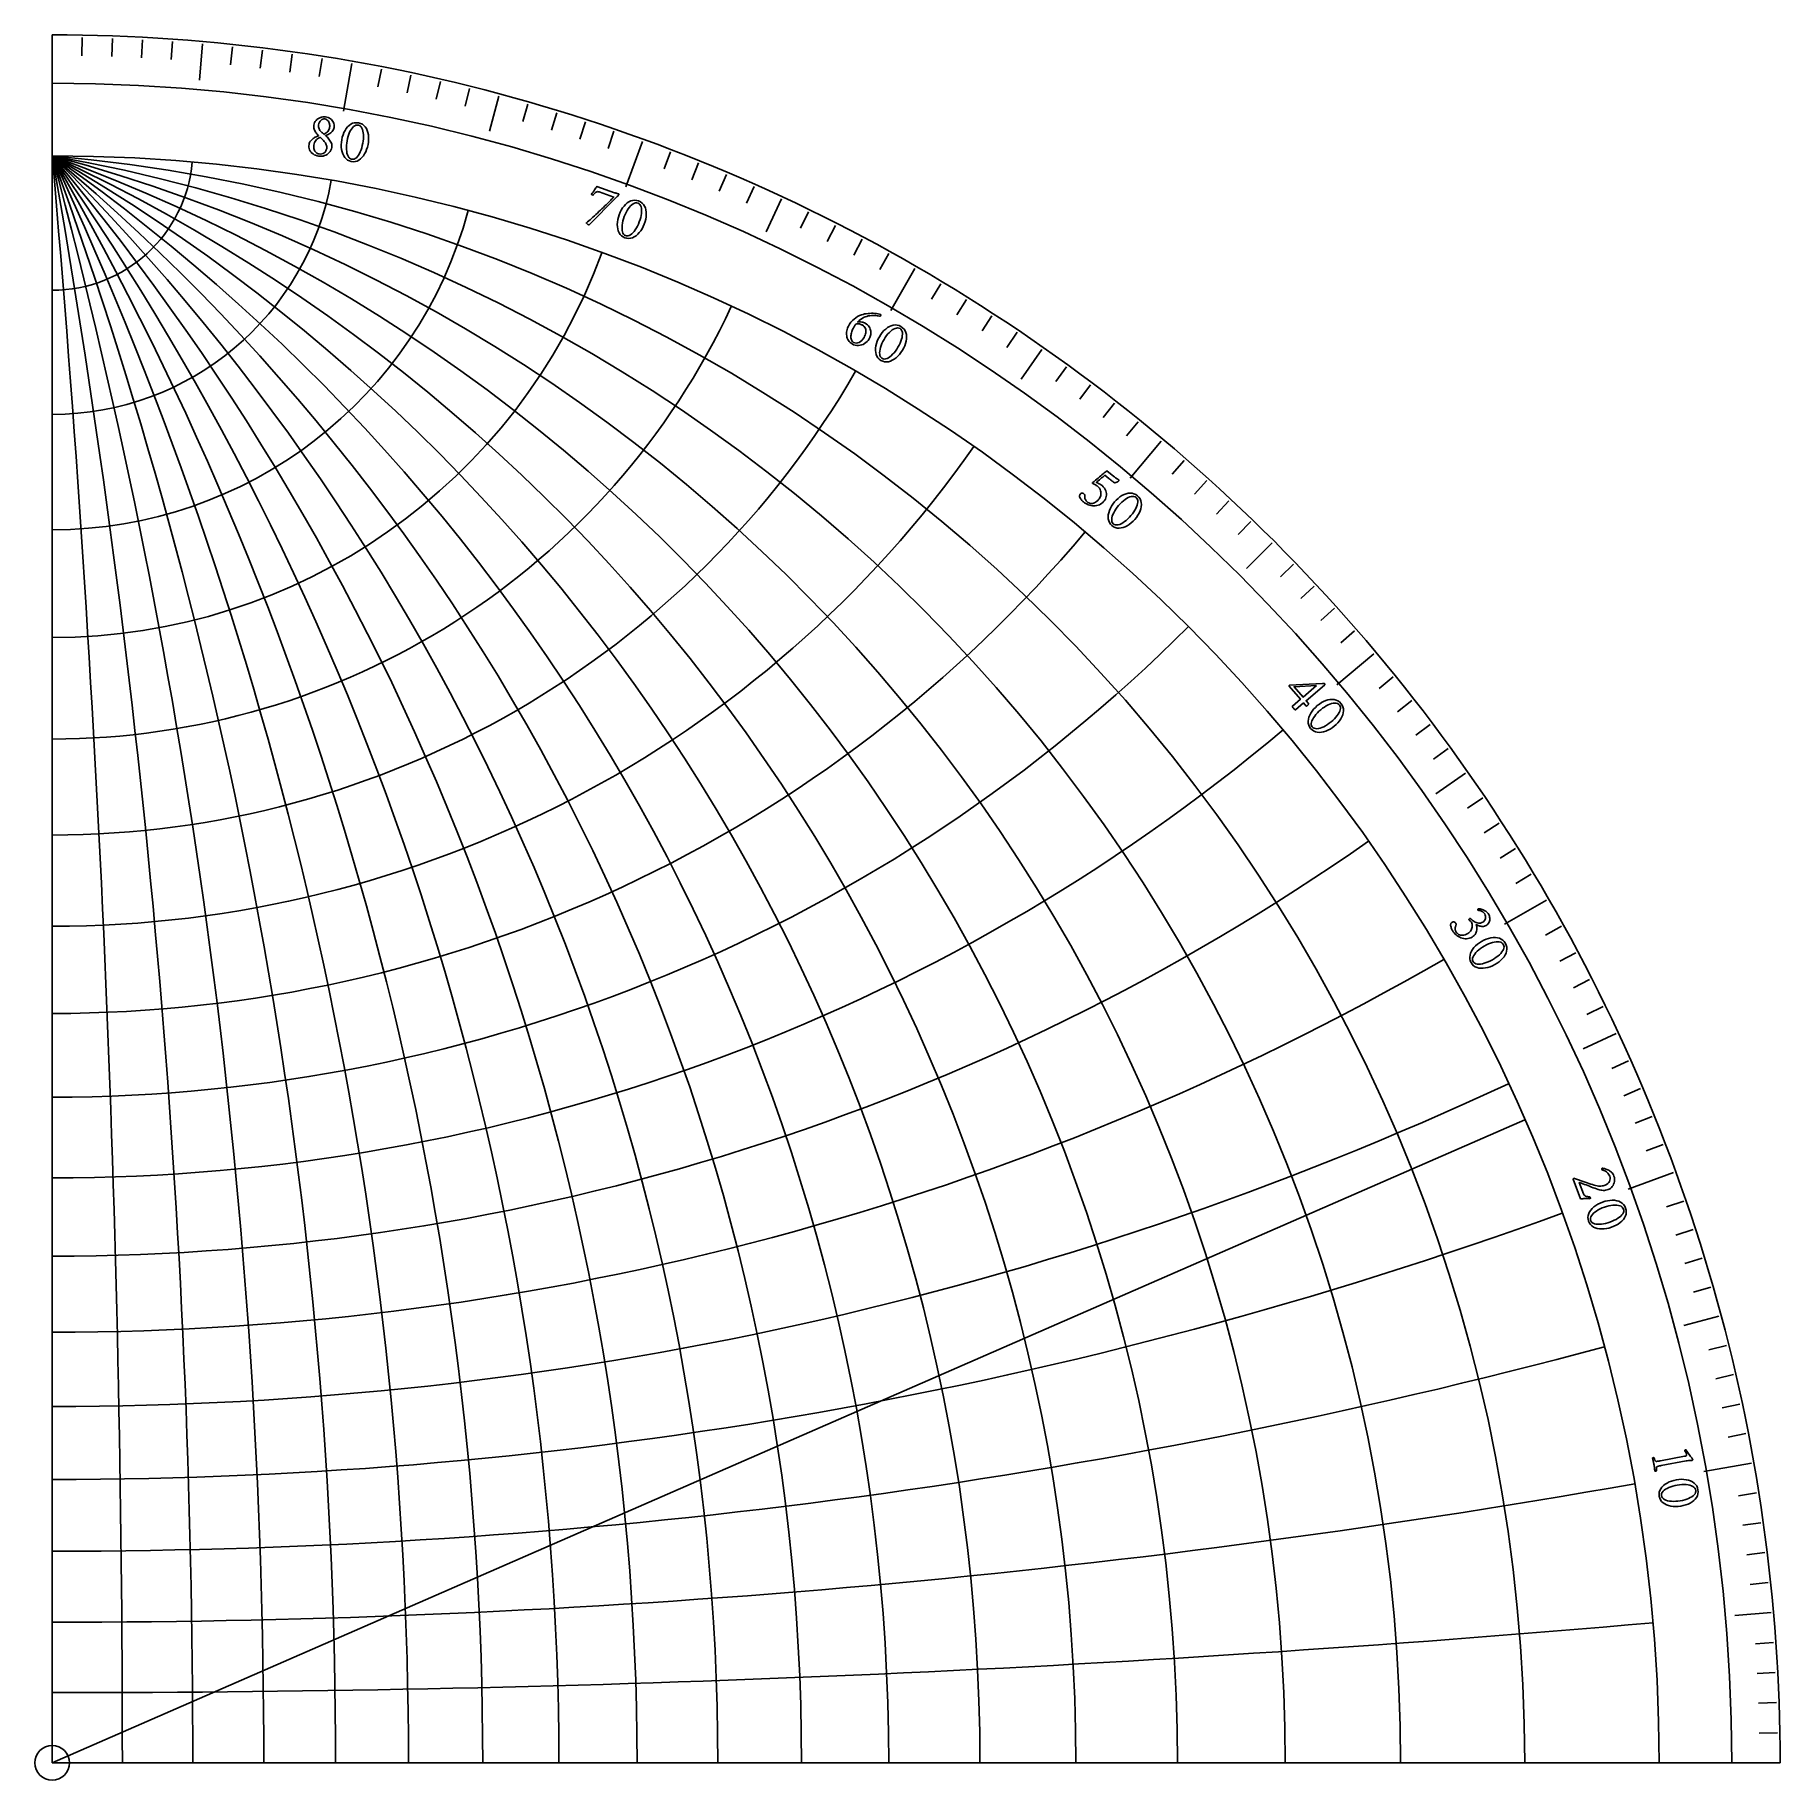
# Model space of a CAD drawing. Header units: millimetres. Extents: x -2 to 160, y -2 to 160.
import ezdxf

# ---------------------------------------------------------------- set-up
doc = ezdxf.new("R2010")
doc.units = ezdxf.units.MM
for name, color, linetype in [('CUT_INNER', 6, 'Continuous'), ('CUT_OUTER', 1, 'Continuous'), ('ENGRAVE', 7, 'Continuous'), ('ENGRAVE_FINE', 8, 'Continuous'), ('TEXT', 5, 'Continuous')]:
    doc.layers.add(name, color=color, linetype=linetype)

msp = doc.modelspace()

# ---------------------------------------------------------------- linework, layer by layer
at = {"layer": 'CUT_INNER'}
msp.add_circle((0, 0), 1.6, dxfattribs=at)
at = {"layer": 'CUT_OUTER'}
msp.add_lwpolyline([(0, 0), (160, 0), (160, 0), (159.9939, 1.3962), (159.9756, 2.7924), (159.9452, 4.1883), (159.9025, 5.5839), (159.8477, 6.9791), (159.7807, 8.3738), (159.7016, 9.7678), (159.6102, 11.161), (159.5068, 12.5535), (159.3912, 13.9449), (159.2634, 15.3353), (159.1235, 16.7246), (158.9715, 18.1125), (158.8074, 19.4991), (158.6312, 20.8842), (158.4429, 22.2677), (158.2425, 23.6495), (158.0301, 25.0295), (157.8057, 26.4076), (157.5692, 27.7837), (157.3208, 29.1577), (157.0603, 30.5294), (156.788, 31.8989), (156.5036, 33.2659), (156.2074, 34.6303), (155.8992, 35.9922), (155.5792, 37.3513), (155.2473, 38.7075), (154.9036, 40.0608), (154.5481, 41.411), (154.1809, 42.7581), (153.8019, 44.102), (153.4112, 45.4425), (153.0088, 46.7795), (152.5947, 48.1129), (152.169, 49.4427), (151.7318, 50.7687), (151.283, 52.0909), (150.8226, 53.4091), (150.3508, 54.7232), (149.8676, 56.0332), (149.3729, 57.3389), (148.8668, 58.6402), (148.3494, 59.9371), (147.8207, 61.2293), (147.2808, 62.517), (146.7296, 63.7999), (146.1673, 65.0779), (145.5938, 66.3509), (145.0092, 67.6189), (144.4136, 68.8818), (143.807, 70.1394), (143.1895, 71.3917), (142.561, 72.6385), (141.9217, 73.8798), (141.2716, 75.1155), (140.6107, 76.3454), (139.9392, 77.5695), (139.2569, 78.7878), (138.5641, 80), (137.8607, 81.2061), (137.1468, 82.4061), (136.4224, 83.5998), (135.6877, 84.7871), (134.9426, 85.9679), (134.1873, 87.1422), (133.4217, 88.3099), (132.646, 89.4709), (131.8602, 90.625), (131.0643, 91.7722), (130.2585, 92.9125), (129.4427, 94.0456), (128.6171, 95.1716), (127.7817, 96.2904), (126.9365, 97.4018), (126.0817, 98.5058), (125.2173, 99.6023), (124.3434, 100.6913), (123.4599, 101.7725), (122.5671, 102.846), (121.665, 103.9117), (120.7535, 104.9694), (119.8329, 106.0192), (118.9032, 107.0609), (117.9644, 108.0944), (117.0166, 109.1197), (116.0599, 110.1367), (115.0944, 111.1453), (114.1201, 112.1455), (113.1371, 113.1371), (112.1455, 114.1201), (111.1453, 115.0944), (110.1367, 116.0599), (109.1197, 117.0166), (108.0944, 117.9644), (107.0609, 118.9032), (106.0192, 119.8329), (104.9694, 120.7535), (103.9117, 121.665), (102.846, 122.5671), (101.7725, 123.4599), (100.6913, 124.3434), (99.6023, 125.2173), (98.5058, 126.0817), (97.4018, 126.9365), (96.2904, 127.7817), (95.1716, 128.6171), (94.0456, 129.4427), (92.9125, 130.2585), (91.7722, 131.0643), (90.625, 131.8602), (89.4709, 132.646), (88.3099, 133.4217), (87.1422, 134.1873), (85.9679, 134.9426), (84.7871, 135.6877), (83.5998, 136.4224), (82.4061, 137.1468), (81.2061, 137.8607), (80, 138.5641), (78.7878, 139.2569), (77.5695, 139.9392), (76.3454, 140.6107), (75.1155, 141.2716), (73.8798, 141.9217), (72.6385, 142.561), (71.3917, 143.1895), (70.1394, 143.807), (68.8818, 144.4136), (67.6189, 145.0092), (66.3509, 145.5938), (65.0779, 146.1673), (63.7999, 146.7296), (62.517, 147.2808), (61.2293, 147.8207), (59.9371, 148.3494), (58.6402, 148.8668), (57.3389, 149.3729), (56.0332, 149.8676), (54.7232, 150.3508), (53.4091, 150.8226), (52.0909, 151.283), (50.7687, 151.7318), (49.4427, 152.169), (48.1129, 152.5947), (46.7795, 153.0088), (45.4425, 153.4112), (44.102, 153.8019), (42.7581, 154.1809), (41.411, 154.5481), (40.0608, 154.9036), (38.7075, 155.2473), (37.3513, 155.5792), (35.9922, 155.8992), (34.6303, 156.2074), (33.2659, 156.5036), (31.8989, 156.788), (30.5294, 157.0603), (29.1577, 157.3208), (27.7837, 157.5692), (26.4076, 157.8057), (25.0295, 158.0301), (23.6495, 158.2425), (22.2677, 158.4429), (20.8842, 158.6312), (19.4991, 158.8074), (18.1125, 158.9715), (16.7246, 159.1235), (15.3353, 159.2634), (13.9449, 159.3912), (12.5535, 159.5068), (11.161, 159.6102), (9.7678, 159.7016), (8.3738, 159.7807), (6.9791, 159.8477), (5.5839, 159.9025), (4.1883, 159.9452), (2.7924, 159.9756), (1.3962, 159.9939), (0, 160), (0, 160)], close=True, dxfattribs=at)
at = {"layer": 'ENGRAVE'}
for points in [[(0, 0), (0, 160)], [(0, 159.776), (0, 155.296)], [(13.9254, 159.168), (13.6326, 155.8208)], [(27.7448, 157.3486), (26.9669, 152.9367)], [(41.3531, 154.3318), (40.4834, 151.0863)], [(0, 0), (0, 148.8)], [(54.6466, 150.1403), (53.1144, 145.9305)], [(67.5243, 144.8062), (66.1043, 141.761)], [(79.888, 138.3701), (77.648, 134.4903)], [(91.6437, 130.8808), (89.7165, 128.1285)], [(102.702, 122.3955), (99.8223, 118.9636)], [(112.9787, 112.9787), (110.6028, 110.6028)], [(122.3955, 102.702), (118.9636, 99.8223)], [(130.8808, 91.6437), (128.1285, 89.7165)], [(138.3701, 79.888), (134.4903, 77.648)], [(144.8062, 67.5243), (141.761, 66.1043)], [(0, 0), (136.3721, 59.5323)], [(150.1403, 54.6466), (145.9305, 53.1144)], [(154.3318, 41.3531), (151.0863, 40.4834)], [(157.3486, 27.7448), (152.9367, 26.9669)], [(159.168, 13.9254), (155.8208, 13.6326)], [(0, 0), (160, 0)], [(0, 0), (148.8, 0)], [(0, 0), (148.8, 0)], [(159.776, 0), (155.296, 0)]]:
    msp.add_lwpolyline(points, dxfattribs=at)
for centre, radius, start, end in [((0, 0), 155.52, 0, 90), ((0, 0), 148.8, 0, 90), ((-843.8867, 0), 856.905, 360, 10), ((-408.8246, 0), 435.0621, 360, 20), ((-257.7292, 0), 297.6, 360, 30), ((-177.3329, 0), 231.4917, 360, 40), ((-124.858, 0), 194.2446, 360, 50), ((-85.9097, 0), 171.8194, 360, 60), ((-54.1588, 0), 158.3497, 360, 70), ((-26.2375, 0), 151.0955, 360, 80), ((0, 151.0955), 26.2375, 270, 350), ((0, 158.3497), 54.1588, 270, 340), ((0, 171.8194), 85.9097, 270, 330), ((0, 194.2446), 124.858, 270, 320), ((0, 231.4917), 177.3329, 270, 310), ((0, 297.6), 257.7292, 270, 300), ((0, 435.0621), 408.8246, 270, 290), ((0, 856.905), 843.8867, 270, 280)]:
    msp.add_arc(centre, radius, start, end, dxfattribs=at)
at = {"layer": 'ENGRAVE_FINE'}
for points in [[(2.7885, 159.7517), (2.7592, 158.0719)], [(5.5761, 159.6787), (5.5175, 157.9997)], [(8.362, 159.557), (8.2741, 157.8793)], [(11.1454, 159.3868), (11.0282, 157.7109)], [(16.7011, 158.9007), (16.5255, 157.2299)], [(19.4718, 158.5851), (19.2671, 156.9176)], [(22.2365, 158.2211), (22.0027, 156.5574)], [(24.9945, 157.8089), (24.7317, 156.1496)], [(30.4867, 156.8405), (30.1661, 155.1913)], [(33.2193, 156.2845), (32.87, 154.6412)], [(35.9418, 155.681), (35.5639, 154.044)], [(38.6533, 155.03), (38.2469, 153.3999)], [(44.0402, 153.5865), (43.5772, 151.9716)], [(46.714, 152.7945), (46.2228, 151.188)], [(49.3735, 151.956), (48.8544, 150.3582)], [(52.018, 151.0712), (51.471, 149.4827)], [(57.2586, 149.1637), (56.6565, 147.5953)], [(59.8531, 148.1417), (59.2238, 146.5841)], [(62.4295, 147.0746), (61.773, 145.5281)], [(64.9868, 145.9626), (64.3034, 144.4279)], [(70.0412, 143.6057), (69.3047, 142.0957)], [(72.5368, 142.3615), (71.7741, 140.8646)], [(75.0103, 141.0738), (74.2216, 139.5905)], [(77.4609, 139.7432), (76.6465, 138.2739)], [(82.2907, 136.9548), (81.4255, 135.5147)], [(84.6684, 135.4977), (83.7781, 134.073)], [(87.0202, 133.9994), (86.1053, 132.5905)], [(89.3456, 132.4603), (88.4062, 131.0675)], [(93.914, 129.2615), (92.9265, 127.9024)], [(96.1556, 127.6028), (95.1445, 126.2611)], [(98.3679, 125.9052), (97.3336, 124.5813)], [(100.5503, 124.1693), (99.493, 122.8637)], [(104.8225, 120.5845), (103.7203, 119.3166)], [(106.911, 118.7367), (105.7869, 117.4882)], [(108.967, 116.8528), (107.8212, 115.6241)], [(110.9897, 114.9332), (109.8227, 113.7247)], [(114.9332, 110.9897), (113.7247, 109.8227)], [(116.8528, 108.967), (115.6241, 107.8212)], [(118.7367, 106.911), (117.4882, 105.7869)], [(120.5845, 104.8225), (119.3166, 103.7203)], [(124.1693, 100.5503), (122.8637, 99.493)], [(125.9052, 98.3679), (124.5813, 97.3336)], [(127.6028, 96.1556), (126.2611, 95.1445)], [(129.2615, 93.914), (127.9024, 92.9265)], [(132.4603, 89.3456), (131.0675, 88.4062)], [(133.9994, 87.0202), (132.5905, 86.1053)], [(135.4977, 84.6684), (134.073, 83.7781)], [(136.9548, 82.2907), (135.5147, 81.4255)], [(139.7432, 77.4609), (138.2739, 76.6465)], [(141.0738, 75.0103), (139.5905, 74.2216)], [(142.3615, 72.5368), (140.8646, 71.7741)], [(143.6057, 70.0412), (142.0957, 69.3047)], [(145.9626, 64.9868), (144.4279, 64.3034)], [(147.0746, 62.4295), (145.5281, 61.773)], [(148.1417, 59.8531), (146.5841, 59.2238)], [(149.1637, 57.2586), (147.5953, 56.6565)], [(151.0712, 52.018), (149.4827, 51.471)], [(151.956, 49.3735), (150.3582, 48.8544)], [(152.7945, 46.714), (151.188, 46.2228)], [(153.5865, 44.0402), (151.9716, 43.5772)], [(155.03, 38.6533), (153.3999, 38.2469)], [(155.681, 35.9418), (154.044, 35.5639)], [(156.2845, 33.2193), (154.6412, 32.87)], [(156.8405, 30.4867), (155.1913, 30.1661)], [(157.8089, 24.9945), (156.1496, 24.7317)], [(158.2211, 22.2365), (156.5574, 22.0027)], [(158.5851, 19.4718), (156.9176, 19.2671)], [(158.9007, 16.7011), (157.2299, 16.5255)], [(159.3868, 11.1454), (157.7109, 11.0282)], [(159.557, 8.362), (157.8793, 8.2741)], [(159.6787, 5.5761), (157.9997, 5.5175)], [(159.7517, 2.7885), (158.0719, 2.7592)]]:
    msp.add_lwpolyline(points, dxfattribs=at)
for centre, radius, start, end in [((-1700.7918, 0), 1707.2885, 360, 5), ((-555.3292, 0), 574.9191, 360, 15), ((-319.1026, 0), 352.0908, 360, 25), ((-212.5084, 0), 259.4249, 360, 35), ((-148.8, 0), 210.435, 360, 45), ((-104.1909, 0), 181.6513, 360, 55), ((-69.3866, 0), 164.1826, 360, 65), ((-39.8708, 0), 154.0491, 360, 75), ((-13.0183, 0), 149.3684, 360, 85), ((0, 149.3684), 13.0183, 270, 355), ((0, 154.0491), 39.8708, 270, 345), ((0, 164.1826), 69.3866, 270, 335), ((0, 181.6513), 104.1909, 270, 325), ((0, 210.435), 148.8, 270, 315), ((0, 259.4249), 212.5084, 270, 305), ((0, 352.0908), 319.1026, 270, 295), ((0, 574.9191), 555.3292, 270, 285), ((0, 1707.2885), 1700.7918, 270, 275)]:
    msp.add_arc(centre, radius, start, end, dxfattribs=at)
at = {"layer": 'TEXT'}
for points in [[(25.315, 152.4029), (25.4388, 152.376), (25.5551, 152.3379), (25.664, 152.2884), (25.7652, 152.2277), (25.8565, 152.1569), (25.9354, 152.0771), (26.002, 151.9884), (26.0561, 151.8908), (26.0952, 151.7851), (26.1166, 151.6722), (26.1204, 151.552), (26.1066, 151.4246), (26.0821, 151.3211), (26.0459, 151.2269), (25.9979, 151.142), (25.9383, 151.0665), (25.8707, 150.9989), (25.7988, 150.9379), (25.7225, 150.8835), (25.6418, 150.8356), (25.5602, 150.793), (25.4812, 150.7544), (25.4047, 150.7197), (25.3308, 150.6889), (25.3147, 150.685), (25.3084, 150.678), (25.3118, 150.6679), (25.3251, 150.6547), (25.4026, 150.5911), (25.4785, 150.5203), (25.5527, 150.4425), (25.6253, 150.3576), (25.693, 150.2676), (25.7528, 150.1745), (25.8047, 150.0784), (25.8486, 149.9792), (25.8813, 149.8786), (25.8998, 149.7782), (25.9039, 149.6781), (25.8938, 149.5783), (25.861, 149.4439), (25.811, 149.3199), (25.7438, 149.2061), (25.6595, 149.1025), (25.5619, 149.011), (25.4547, 148.9331), (25.3379, 148.8689), (25.2115, 148.8184), (25.0794, 148.783), (24.9455, 148.7643), (24.8097, 148.7623), (24.672, 148.7769), (24.5272, 148.8082), (24.3929, 148.8523), (24.269, 148.9091), (24.1554, 148.9788), (24.0545, 149.0596), (23.9684, 149.1495), (23.8971, 149.2488), (23.8408, 149.3573), (23.8006, 149.4731), (23.7779, 149.5941), (23.7728, 149.7204), (23.7853, 149.852), (23.8044, 149.9404), (23.8329, 150.0229), (23.8707, 150.0996), (23.9178, 150.1704), (23.9718, 150.2357), (24.0302, 150.2959), (24.0929, 150.351), (24.1599, 150.401), (24.2291, 150.4462), (24.2979, 150.4871), (24.3664, 150.5236), (24.4346, 150.5557), (24.4997, 150.5843), (24.5589, 150.6101), (24.6121, 150.6333), (24.6594, 150.6538), (24.6693, 150.6606), (24.6734, 150.6676), (24.6717, 150.6748), (24.6641, 150.6823), (24.6117, 150.7298), (24.558, 150.7853), (24.5029, 150.8486), (24.4465, 150.9198), (24.3924, 150.9971), (24.3441, 151.0791), (24.3016, 151.1655), (24.2649, 151.2564), (24.2374, 151.3509), (24.2224, 151.4477), (24.22, 151.5468), (24.2301, 151.6484), (24.2571, 151.7648), (24.2996, 151.8744), (24.3577, 151.977), (24.4315, 152.0728), (24.5176, 152.1594), (24.6127, 152.2346), (24.7169, 152.2984), (24.8301, 152.3508), (24.9487, 152.3891), (25.069, 152.4106), (25.1912, 152.4151), (25.315, 152.4029)], [(25.2538, 152.2138), (25.1544, 152.2185), (25.0588, 152.1992), (24.9671, 152.1556), (24.8793, 152.088), (24.8017, 152.0026), (24.7405, 151.9057), (24.6956, 151.7973), (24.667, 151.6775), (24.6568, 151.575), (24.6606, 151.4787), (24.6782, 151.3885), (24.7098, 151.3045), (24.7511, 151.2265), (24.7982, 151.1546), (24.851, 151.0886), (24.9096, 151.0286), (24.9691, 150.9737), (25.0249, 150.9231), (25.077, 150.8767), (25.1253, 150.8346), (25.1313, 150.8311), (25.1389, 150.828), (25.148, 150.8253), (25.1587, 150.8232), (25.1612, 150.8228), (25.163, 150.8225), (25.1641, 150.8223), (25.1645, 150.8222), (25.1728, 150.8212), (25.1805, 150.821), (25.1876, 150.8217), (25.1941, 150.8231), (25.286, 150.87), (25.3706, 150.9254), (25.4478, 150.9894), (25.5177, 151.0619), (25.578, 151.1433), (25.6266, 151.234), (25.6636, 151.334), (25.6888, 151.4433), (25.6985, 151.5259), (25.6997, 151.6086), (25.6924, 151.6911), (25.6765, 151.7737), (25.6523, 151.8537), (25.6202, 151.9283), (25.58, 151.9977), (25.5319, 152.0619), (25.4754, 152.1175), (25.4102, 152.1614), (25.3364, 152.1935), (25.2538, 152.2138)], [(24.7164, 148.9747), (24.8473, 148.9639), (24.968, 148.9767), (25.0785, 149.0131), (25.1788, 149.0731), (25.2651, 149.1534), (25.3336, 149.2506), (25.3843, 149.3648), (25.417, 149.4959), (25.4252, 149.5812), (25.421, 149.666), (25.4042, 149.7504), (25.3748, 149.8343), (25.3366, 149.9163), (25.2934, 149.9947), (25.2451, 150.0695), (25.1917, 150.1407), (25.1364, 150.2073), (25.0823, 150.2682), (25.0294, 150.3233), (24.9778, 150.3728), (24.9315, 150.4149), (24.8947, 150.4481), (24.8675, 150.4724), (24.8498, 150.4877), (24.8399, 150.4945), (24.8312, 150.4996), (24.8236, 150.503), (24.8173, 150.5048), (24.8094, 150.5057), (24.8028, 150.5057), (24.7975, 150.5048), (24.7935, 150.5029), (24.6745, 150.4466), (24.5703, 150.3828), (24.4806, 150.3114), (24.4056, 150.2324), (24.3437, 150.1433), (24.2933, 150.0413), (24.2544, 149.9265), (24.2269, 149.7988), (24.2148, 149.6878), (24.2154, 149.5832), (24.2287, 149.485), (24.2547, 149.3931), (24.2907, 149.3088), (24.3343, 149.233), (24.3855, 149.1659), (24.4442, 149.1074), (24.508, 149.0585), (24.5747, 149.0201), (24.6441, 148.9921), (24.7164, 148.9747)], [(28.3633, 151.8533), (28.552, 151.8022), (28.7193, 151.7232), (28.8651, 151.6164), (28.9894, 151.482), (29.0926, 151.3252), (29.1751, 151.1512), (29.2369, 150.9603), (29.2781, 150.7523), (29.2991, 150.5327), (29.3006, 150.3069), (29.2827, 150.075), (29.2453, 149.837), (29.1902, 149.6024), (29.1194, 149.3808), (29.0327, 149.1722), (28.9303, 148.9767), (28.8141, 148.799), (28.686, 148.6442), (28.5461, 148.5122), (28.3943, 148.403), (28.2324, 148.3219), (28.062, 148.2742), (27.8832, 148.26), (27.6957, 148.2791), (27.5188, 148.328), (27.3601, 148.4053), (27.2197, 148.511), (27.0974, 148.6452), (26.9939, 148.8021), (26.9096, 148.976), (26.8447, 149.1669), (26.799, 149.3747), (26.7729, 149.5943), (26.7665, 149.8203), (26.7798, 150.0526), (26.813, 150.2913), (26.8642, 150.5267), (26.9317, 150.7494), (27.0155, 150.9592), (27.1157, 151.1562), (27.2306, 151.335), (27.3586, 151.4905), (27.4998, 151.6227), (27.6541, 151.7314), (27.8191, 151.8118), (27.9923, 151.859), (28.1738, 151.8728), (28.3633, 151.8533)], [(28.354, 151.6434), (28.2373, 151.6513), (28.1241, 151.6311), (28.0142, 151.5825), (27.9078, 151.5057), (27.8064, 151.4048), (27.7115, 151.2839), (27.6231, 151.143), (27.5413, 150.9823), (27.4675, 150.8055), (27.4035, 150.6166), (27.3492, 150.4157), (27.3046, 150.2027), (27.2718, 149.99), (27.2521, 149.7841), (27.2452, 149.585), (27.2513, 149.3928), (27.2695, 149.2123), (27.2991, 149.0484), (27.34, 148.9011), (27.3923, 148.7704), (27.4557, 148.661), (27.5299, 148.5775), (27.6152, 148.5198), (27.7113, 148.4879), (27.8329, 148.4795), (27.9491, 148.5007), (28.06, 148.5515), (28.1656, 148.6319), (28.2653, 148.7372), (28.3583, 148.863), (28.4447, 149.0091), (28.5245, 149.1755), (28.5966, 149.3571), (28.6599, 149.5484), (28.7145, 149.7494), (28.7603, 149.9603), (28.7956, 150.1744), (28.8177, 150.3797), (28.8266, 150.576), (28.8222, 150.7636), (28.8051, 150.9386), (28.7758, 151.0976), (28.7344, 151.2404), (28.681, 151.3671), (28.6158, 151.4734), (28.5396, 151.5549), (28.4523, 151.6115), (28.354, 151.6434)], [(52.0787, 145.3872), (52.1325, 145.3685), (52.1887, 145.35), (52.2473, 145.3319), (52.3084, 145.3139), (52.3643, 145.2978), (52.4074, 145.2852), (52.4376, 145.276), (52.4551, 145.2703), (52.4685, 145.262), (52.4755, 145.249), (52.4762, 145.2315), (52.4705, 145.2093), (52.4567, 145.1807), (52.4348, 145.1493), (52.4048, 145.115), (52.3669, 145.0778), (52.3242, 145.0384), (52.2803, 144.9976), (52.235, 144.9554), (52.1885, 144.9116), (49.723, 142.4188), (49.711, 142.4149), (49.6971, 142.4141), (49.6811, 142.4162), (49.6631, 142.4213), (49.6323, 142.4342), (49.5994, 142.452), (49.5643, 142.4747), (49.5272, 142.5023), (49.4947, 142.531), (49.4733, 142.557), (49.4631, 142.5802), (49.4642, 142.6007), (49.5716, 142.6858), (49.6863, 142.7805), (49.8084, 142.8849), (49.9378, 142.999), (50.0722, 143.1196), (50.2091, 143.2439), (50.3487, 143.3718), (50.491, 143.5034), (50.6333, 143.6363), (50.7734, 143.7685), (50.911, 143.9), (51.0463, 144.0307), (51.1771, 144.1581), (51.3015, 144.2797), (51.4193, 144.3956), (51.5305, 144.5058), (51.6331, 144.6076), (51.725, 144.6987), (51.8061, 144.7791), (51.8765, 144.8487), (51.9334, 144.9048), (51.974, 144.945), (51.9984, 144.969), (52.0065, 144.9771), (50.6363, 145.4613), (50.5587, 145.4814), (50.4866, 145.4858), (50.4199, 145.4745), (50.3587, 145.4475), (50.2991, 145.4051), (50.2373, 145.3473), (50.1734, 145.2742), (50.1073, 145.1858), (50.0961, 145.1736), (50.0795, 145.1679), (50.0573, 145.1687), (50.0297, 145.1759), (50.0204, 145.1798), (50.0092, 145.186), (49.9961, 145.1944), (49.981, 145.2049), (49.9661, 145.2161), (49.9537, 145.2265), (49.9436, 145.2361), (49.936, 145.2448), (50.0092, 145.3425), (50.0818, 145.4415), (50.1537, 145.5419), (50.225, 145.6436), (50.2915, 145.7404), (50.3492, 145.8262), (50.3981, 145.9009), (50.4382, 145.9644)], [(54.3015, 144.6211), (54.4784, 144.5379), (54.6294, 144.4311), (54.7545, 144.3007), (54.8536, 144.1467), (54.9279, 143.9743), (54.979, 143.7887), (55.0067, 143.5899), (55.0111, 143.3779), (54.9937, 143.158), (54.956, 142.9354), (54.898, 142.7102), (54.8199, 142.4822), (54.725, 142.2607), (54.6167, 142.0549), (54.4951, 141.8645), (54.3603, 141.6897), (54.215, 141.5349), (54.062, 141.4046), (53.9013, 141.299), (53.7328, 141.2178), (53.5593, 141.166), (53.3833, 141.1487), (53.2047, 141.1657), (53.0234, 141.2171), (52.8576, 141.296), (52.7148, 141.3997), (52.5948, 141.5282), (52.4977, 141.6816), (52.423, 141.854), (52.3702, 142.0399), (52.3394, 142.2391), (52.3306, 142.4518), (52.3429, 142.6726), (52.3758, 142.8962), (52.4293, 143.1227), (52.5035, 143.352), (52.5948, 143.575), (52.6999, 143.7825), (52.8189, 143.9746), (52.9517, 144.1512), (53.096, 144.3074), (53.2491, 144.4383), (53.411, 144.5439), (53.5818, 144.6242), (53.7583, 144.6747), (53.9371, 144.6911), (54.1182, 144.6732), (54.3015, 144.6211)], [(54.2558, 144.416), (54.1423, 144.4441), (54.0273, 144.4437), (53.9107, 144.415), (53.7925, 144.3578), (53.6752, 144.2761), (53.5607, 144.1735), (53.4492, 144.0501), (53.3406, 143.906), (53.2373, 143.7447), (53.1415, 143.5698), (53.0531, 143.3814), (52.9722, 143.1794), (52.903, 142.9756), (52.8478, 142.7763), (52.8065, 142.5814), (52.7791, 142.391), (52.7657, 142.2101), (52.7664, 142.0435), (52.7811, 141.8914), (52.8099, 141.7537), (52.8533, 141.6349), (52.9119, 141.5397), (52.9858, 141.4681), (53.075, 141.42), (53.1933, 141.3906), (53.3114, 141.3913), (53.4294, 141.4221), (53.5474, 141.4829), (53.6638, 141.5694), (53.7773, 141.677), (53.8877, 141.8059), (53.9952, 141.956), (54.0977, 142.1223), (54.1933, 142.2996), (54.282, 142.4882), (54.3637, 142.6879), (54.4357, 142.8926), (54.4931, 143.0909), (54.5359, 143.2828), (54.5641, 143.4682), (54.5777, 143.6436), (54.5765, 143.8052), (54.5605, 143.953), (54.5299, 144.0871), (54.4842, 144.2031), (54.4233, 144.2966), (54.3471, 144.3675), (54.2558, 144.416)], [(75.2816, 133.3037), (75.4022, 133.2276), (75.5056, 133.1454), (75.5917, 133.0571), (75.6605, 132.9627), (75.7142, 132.8645), (75.7553, 132.7648), (75.7837, 132.6635), (75.7994, 132.5607), (75.8045, 132.4583), (75.8013, 132.3581), (75.7898, 132.2602), (75.7698, 132.1646), (75.7441, 132.0738), (75.715, 131.9903), (75.6825, 131.9142), (75.6468, 131.8453), (75.5622, 131.7171), (75.4637, 131.603), (75.3514, 131.5031), (75.2252, 131.4173), (75.0899, 131.3474), (74.9498, 131.2951), (74.8051, 131.2604), (74.6556, 131.2432), (74.5053, 131.2457), (74.358, 131.2701), (74.2137, 131.3162), (74.0723, 131.3842), (73.9684, 131.4508), (73.8767, 131.5266), (73.7971, 131.6117), (73.7296, 131.706), (73.6737, 131.8071), (73.6286, 131.9123), (73.5944, 132.0218), (73.5711, 132.1355), (73.5581, 132.2516), (73.555, 132.3685), (73.5616, 132.4862), (73.578, 132.6045), (73.6035, 132.7207), (73.6373, 132.8319), (73.6794, 132.9381), (73.7298, 133.0392), (73.8411, 133.2221), (73.9648, 133.3914), (74.1011, 133.5472), (74.2498, 133.6894), (74.409, 133.8155), (74.5763, 133.9229), (74.7519, 134.0116), (74.9356, 134.0816), (75.0808, 134.1237), (75.2306, 134.1582), (75.3852, 134.185), (75.5444, 134.2041), (75.705, 134.216), (75.8638, 134.2214), (76.0207, 134.2202), (76.1757, 134.2124), (76.3254, 134.1984), (76.4664, 134.1785), (76.5985, 134.1526), (76.7219, 134.1208), (76.7361, 134.1078), (76.743, 134.0895), (76.7425, 134.0659), (76.7348, 134.0368), (76.7239, 134.0074), (76.7141, 133.9829), (76.7053, 133.9631), (76.6976, 133.9482), (76.6001, 133.9673), (76.4943, 133.9845), (76.3803, 133.9996), (76.258, 134.0127), (76.1293, 134.0211), (75.996, 134.022), (75.8582, 134.0153), (75.7158, 134.0012), (75.571, 133.9769), (75.4259, 133.9399), (75.2805, 133.8901), (75.1348, 133.8276), (74.9903, 133.7497), (74.8486, 133.6542), (74.7097, 133.5409), (74.5735, 133.4098), (74.6693, 133.4218), (74.7657, 133.4257), (74.8625, 133.4213), (74.9597, 133.4087), (75.053, 133.3897), (75.1377, 133.3658), (75.2139, 133.3372), (75.2816, 133.3037)], [(74.4117, 133.2155), (74.3842, 133.1775), (74.357, 133.1385), (74.3301, 133.0985), (74.3034, 133.0575), (74.2773, 133.0158), (74.2517, 132.9738), (74.2268, 132.9314), (74.2026, 132.8887), (74.1577, 132.8032), (74.1163, 132.7134), (74.0782, 132.6192), (74.0434, 132.5207), (74.0135, 132.4203), (73.9901, 132.3204), (73.9731, 132.221), (73.9626, 132.1222), (73.9596, 132.0259), (73.9654, 131.9342), (73.9799, 131.8472), (74.003, 131.7648), (74.0362, 131.6896), (74.0806, 131.6242), (74.1363, 131.5686), (74.2032, 131.5228), (74.3233, 131.4732), (74.4483, 131.4572), (74.5785, 131.4748), (74.7138, 131.526), (74.8463, 131.6061), (74.9679, 131.7106), (75.0787, 131.8396), (75.1786, 131.9931), (75.2337, 132.099), (75.2787, 132.2055), (75.3138, 132.3128), (75.3388, 132.4208), (75.3516, 132.5274), (75.3503, 132.6303), (75.3348, 132.7297), (75.305, 132.8255), (75.2588, 132.9156), (75.194, 132.998), (75.1105, 133.0725), (75.0084, 133.1393), (74.9526, 133.168), (74.8917, 133.1942), (74.8256, 133.2178), (74.7543, 133.239), (74.6775, 133.2524), (74.5948, 133.253), (74.5062, 133.2407), (74.4117, 133.2155)], [(78.5897, 132.9946), (78.7495, 132.882), (78.8797, 132.7506), (78.9802, 132.6004), (79.051, 132.4315), (79.0943, 132.2489), (79.1124, 132.0572), (79.1051, 131.8566), (79.0727, 131.6471), (79.0174, 131.4335), (78.9416, 131.2209), (78.8454, 131.0091), (78.7288, 130.7982), (78.5969, 130.5966), (78.4545, 130.4126), (78.3017, 130.2463), (78.1386, 130.0975), (77.9686, 129.9703), (77.7953, 129.8686), (77.6187, 129.7924), (77.4387, 129.7417), (77.2588, 129.7209), (77.0825, 129.7344), (76.9095, 129.7822), (76.7399, 129.8643), (76.5903, 129.9708), (76.4677, 130.0977), (76.3719, 130.2451), (76.3029, 130.413), (76.2593, 130.5958), (76.2396, 130.788), (76.2438, 130.9896), (76.272, 131.2005), (76.3226, 131.4158), (76.3938, 131.6303), (76.4858, 131.8441), (76.5986, 132.057), (76.7273, 132.2608), (76.8669, 132.4469), (77.0174, 132.6154), (77.1789, 132.7662), (77.348, 132.895), (77.5215, 132.9973), (77.6994, 133.0732), (77.8815, 133.1227), (78.0641, 133.1418), (78.243, 133.1268), (78.4183, 133.0778), (78.5897, 132.9946)], [(78.5091, 132.8005), (78.4022, 132.8479), (78.2889, 132.8676), (78.169, 132.8595), (78.0428, 132.8237), (77.913, 132.7636), (77.7825, 132.6824), (77.6512, 132.5803), (77.5193, 132.4572), (77.3895, 132.3163), (77.2648, 132.1608), (77.1451, 131.9905), (77.0303, 131.8057), (76.9268, 131.617), (76.8377, 131.4303), (76.7632, 131.2455), (76.7032, 131.0628), (76.6586, 130.8869), (76.6303, 130.7228), (76.6184, 130.5704), (76.6228, 130.4298), (76.645, 130.3053), (76.6862, 130.2014), (76.7465, 130.118), (76.826, 130.0551), (76.9374, 130.0057), (77.0538, 129.9858), (77.1754, 129.9956), (77.3021, 130.0351), (77.4318, 130.1), (77.5622, 130.1863), (77.6934, 130.2941), (77.8253, 130.4232), (77.9551, 130.5691), (78.0801, 130.7272), (78.2001, 130.8975), (78.3153, 131.0799), (78.4217, 131.2691), (78.5127, 131.4544), (78.5882, 131.6359), (78.6482, 131.8136), (78.6919, 131.984), (78.7188, 132.1434), (78.7288, 132.2917), (78.7219, 132.4291), (78.6971, 132.5512), (78.6533, 132.6539), (78.5906, 132.737), (78.5091, 132.8005)], [(97.2138, 118.2653), (97.3334, 118.1547), (97.431, 118.0377), (97.5067, 117.9142), (97.5605, 117.7844), (97.5949, 117.6519), (97.6127, 117.5205), (97.6137, 117.3902), (97.5981, 117.261), (97.5674, 117.1369), (97.5232, 117.0215), (97.4655, 116.9151), (97.3945, 116.8174), (97.2982, 116.714), (97.1944, 116.6259), (97.083, 116.5528), (96.9642, 116.495), (96.8406, 116.4512), (96.7149, 116.4204), (96.5869, 116.4026), (96.4569, 116.3979), (96.3265, 116.4052), (96.1976, 116.4239), (96.0703, 116.4538), (95.9445, 116.495), (95.8223, 116.5464), (95.7059, 116.607), (95.5951, 116.6768), (95.4901, 116.7557), (95.4465, 116.7939), (95.4002, 116.8395), (95.351, 116.8924), (95.2991, 116.9527), (95.2487, 117.0173), (95.2043, 117.083), (95.1659, 117.1498), (95.1335, 117.2178), (95.1307, 117.2349), (95.1294, 117.2583), (95.1294, 117.2881), (95.1309, 117.3241), (95.1355, 117.3617), (95.1451, 117.3963), (95.1595, 117.4278), (95.1789, 117.4563), (95.2188, 117.4984), (95.262, 117.5303), (95.3086, 117.5521), (95.3586, 117.5637), (95.4082, 117.5657), (95.4539, 117.5589), (95.4956, 117.5432), (95.5334, 117.5185), (95.5722, 117.4798), (95.5991, 117.4362), (95.6143, 117.3877), (95.6176, 117.3345), (95.6159, 117.2797), (95.616, 117.2267), (95.618, 117.1754), (95.6219, 117.1258), (95.631, 117.0701), (95.6469, 117.0167), (95.6699, 116.9655), (95.6997, 116.9166), (95.7341, 116.8705), (95.7707, 116.8276), (95.8096, 116.788), (95.8507, 116.7517), (95.9119, 116.7082), (95.98, 116.6726), (96.055, 116.6447), (96.137, 116.6247), (96.2245, 116.6158), (96.316, 116.6213), (96.4116, 116.6412), (96.5112, 116.6756), (96.6131, 116.7275), (96.7153, 116.8002), (96.818, 116.8937), (96.9211, 117.0079), (96.9745, 117.0812), (97.0204, 117.163), (97.0589, 117.2534), (97.0898, 117.3523), (97.1094, 117.457), (97.114, 117.5648), (97.1036, 117.6755), (97.0781, 117.7892), (97.0332, 117.9032), (96.9646, 118.0146), (96.8721, 118.1235), (96.7558, 118.2298), (96.7157, 118.2605), (96.6673, 118.2937), (96.6107, 118.3295), (96.5458, 118.3677), (96.4806, 118.4034), (96.4232, 118.4312), (96.3736, 118.4514), (96.3317, 118.4638), (96.3261, 118.4704), (96.3229, 118.4793), (96.322, 118.4906), (96.3234, 118.5041), (96.3267, 118.5183), (96.3318, 118.5317), (96.3384, 118.5442), (96.3467, 118.5559), (96.4718, 118.6591), (96.5969, 118.7622), (96.7221, 118.8653), (96.8474, 118.9683), (96.9705, 119.0696), (97.0894, 119.1673), (97.2041, 119.2614), (97.3145, 119.352), (97.4176, 119.4369), (97.5102, 119.5141), (97.5922, 119.5836), (97.6637, 119.6453), (98.3177, 119.1085), (98.3638, 119.0714), (98.4113, 119.0349), (98.4603, 118.9991), (98.5108, 118.9639), (98.5601, 118.9307), (98.6057, 118.9011), (98.6476, 118.8751), (98.6857, 118.8526), (98.7174, 118.8344), (98.7401, 118.8215), (98.7537, 118.8137), (98.7582, 118.8111), (98.7638, 118.7957), (98.769, 118.7815), (98.7738, 118.7686), (98.7782, 118.757), (98.7809, 118.7462), (98.7808, 118.736), (98.7777, 118.7263), (98.7718, 118.7171), (98.7631, 118.7087), (98.748, 118.6965), (98.7265, 118.6808), (98.6987, 118.6614), (98.6663, 118.6402), (98.631, 118.619), (98.5929, 118.5978), (98.5519, 118.5767), (98.5098, 118.5572), (98.4681, 118.5411), (98.4268, 118.5285), (98.386, 118.5191), (98.3349, 118.554), (98.2794, 118.5926), (98.2193, 118.6348), (98.1546, 118.6808), (98.0854, 118.7315), (98.0113, 118.7879), (97.9325, 118.8501), (97.849, 118.918), (97.4775, 119.2227), (97.3764, 119.1403), (97.2749, 119.0569), (97.1731, 118.9724), (97.0709, 118.8868), (96.9694, 118.802), (96.8697, 118.7199), (96.7718, 118.6405), (96.6757, 118.5639), (96.7384, 118.5414), (96.807, 118.5118), (96.8814, 118.4749), (96.9618, 118.4309), (97.04, 118.3848), (97.1081, 118.3418), (97.166, 118.302), (97.2138, 118.2653)], [(100.49, 117.3272), (100.6278, 117.1885), (100.7332, 117.0365), (100.8061, 116.8711), (100.8465, 116.6925), (100.8575, 116.5051), (100.842, 116.3133), (100.8, 116.117), (100.7317, 115.9163), (100.6401, 115.7155), (100.5286, 115.5193), (100.397, 115.3275), (100.2456, 115.14), (100.0807, 114.9643), (99.9085, 114.8079), (99.7292, 114.6706), (99.5427, 114.5524), (99.3532, 114.4567), (99.1649, 114.3866), (98.9777, 114.3423), (98.7917, 114.3236), (98.6109, 114.3343), (98.4395, 114.3782), (98.2775, 114.4553), (98.1248, 114.5656), (97.996, 114.6965), (97.8972, 114.8427), (97.8285, 115.0045), (97.7897, 115.1818), (97.7785, 115.3695), (97.7924, 115.5622), (97.8316, 115.7599), (97.896, 115.9628), (97.9832, 116.166), (98.0906, 116.3649), (98.2183, 116.5595), (98.3664, 116.7496), (98.5285, 116.9279), (98.6983, 117.0869), (98.8757, 117.2268), (99.061, 117.3472), (99.2499, 117.4447), (99.4385, 117.5153), (99.6269, 117.5592), (99.8148, 117.5762), (99.9979, 117.5634), (100.1715, 117.5176), (100.3356, 117.4388), (100.49, 117.3272)], [(100.3769, 117.15), (100.2799, 117.2152), (100.1717, 117.2543), (100.0523, 117.2672), (99.9217, 117.2539), (99.7835, 117.2172), (99.6408, 117.1599), (99.4939, 117.0821), (99.3426, 116.9838), (99.1903, 116.8676), (99.0404, 116.736), (98.893, 116.5892), (98.7479, 116.4271), (98.6131, 116.2593), (98.493, 116.0908), (98.3876, 115.9218), (98.2967, 115.7523), (98.2222, 115.5868), (98.1659, 115.4301), (98.1277, 115.2821), (98.1076, 115.1428), (98.1078, 115.0164), (98.1304, 114.9069), (98.1753, 114.8143), (98.2427, 114.7386), (98.3438, 114.6706), (98.455, 114.6308), (98.5764, 114.6193), (98.7081, 114.6362), (98.8471, 114.6776), (98.9905, 114.74), (99.1384, 114.8233), (99.2907, 114.9276), (99.4439, 115.0487), (99.5944, 115.1827), (99.7422, 115.3295), (99.8873, 115.4892), (100.0249, 115.657), (100.1467, 115.8237), (100.2526, 115.9894), (100.3425, 116.154), (100.4152, 116.3141), (100.4694, 116.4664), (100.505, 116.6108), (100.522, 116.7473), (100.5187, 116.8719), (100.4935, 116.9806), (100.4462, 117.0733), (100.3769, 117.15)], [(117.836, 99.9197), (117.8485, 99.9016), (117.8555, 99.8833), (117.8571, 99.8646), (117.8532, 99.8457), (117.8458, 99.8276), (117.8367, 99.8115), (117.826, 99.7974), (117.8136, 99.7852), (116.1153, 98.3468), (116.3321, 98.0903), (116.3379, 98.0767), (116.3365, 98.0581), (116.3281, 98.0345), (116.3126, 98.0058), (116.2915, 97.9748), (116.2663, 97.9441), (116.2371, 97.9138), (116.2037, 97.8838), (116.1804, 97.8656), (116.1589, 97.8517), (116.1394, 97.8424), (116.1218, 97.8375), (115.8683, 98.1376), (115.114, 97.4987), (115.1118, 97.4999), (115.1052, 97.5035), (115.0943, 97.5095), (115.0789, 97.5178), (115.0568, 97.5341), (115.0256, 97.5639), (114.9854, 97.6071), (114.9361, 97.6638), (114.8813, 97.7326), (114.8473, 97.7861), (114.8338, 97.8241), (114.8411, 97.8468), (115.5803, 98.4766), (114.5437, 99.6805), (114.542, 99.697), (114.5429, 99.7133), (114.5463, 99.7295), (114.5523, 99.7454), (114.5597, 99.7603), (114.5675, 99.7731), (114.5757, 99.7838), (114.5842, 99.7924), (117.6156, 99.9561), (117.6402, 99.9558), (117.6687, 99.9549), (117.701, 99.9535), (117.7371, 99.9514), (117.7718, 99.9476), (117.7999, 99.9411), (117.8213, 99.9318), (117.836, 99.9197)], [(117.0852, 99.7588), (115.0004, 99.6482), (115.8267, 98.6865)], [(119.337, 98.0948), (119.4486, 97.9343), (119.526, 97.7663), (119.5691, 97.5908), (119.5779, 97.4079), (119.5561, 97.2214), (119.5075, 97.0352), (119.4321, 96.8492), (119.33, 96.6634), (119.205, 96.4816), (119.061, 96.3077), (118.8982, 96.1416), (118.7165, 95.9833), (118.5236, 95.8389), (118.3269, 95.7148), (118.1264, 95.6107), (117.9222, 95.5267), (117.719, 95.4653), (117.5214, 95.429), (117.3294, 95.4178), (117.1429, 95.4318), (116.9667, 95.4737), (116.8056, 95.5467), (116.6594, 95.6508), (116.5281, 95.7859), (116.424, 95.9372), (116.3522, 96.0984), (116.3125, 96.2696), (116.3051, 96.451), (116.3267, 96.6377), (116.3739, 96.825), (116.4468, 97.013), (116.5455, 97.2016), (116.6666, 97.3866), (116.8069, 97.5638), (116.9665, 97.7332), (117.1453, 97.8947), (117.3359, 98.0422), (117.5307, 98.1694), (117.7298, 98.2762), (117.9331, 98.3627), (118.1361, 98.4259), (118.3342, 98.4627), (118.5273, 98.4732), (118.7153, 98.4573), (118.8934, 98.4129), (119.0564, 98.3376), (119.2043, 98.2316), (119.337, 98.0948)], [(119.1949, 97.94), (119.1107, 98.0211), (119.0109, 98.0783), (118.8955, 98.1117), (118.7646, 98.1213), (118.6221, 98.1092), (118.4717, 98.0775), (118.3134, 98.0265), (118.1474, 97.9559), (117.9772, 97.8679), (117.8068, 97.7644), (117.6361, 97.6454), (117.465, 97.5109), (117.3032, 97.369), (117.1557, 97.224), (117.0225, 97.0759), (116.9036, 96.9247), (116.8015, 96.7747), (116.7188, 96.6301), (116.6555, 96.491), (116.6115, 96.3573), (116.5897, 96.2328), (116.5929, 96.1211), (116.6211, 96.0221), (116.6743, 95.9358), (116.762, 95.8512), (116.8647, 95.7928), (116.9823, 95.7604), (117.1148, 95.7541), (117.2589, 95.7708), (117.411, 95.8073), (117.5711, 95.8637), (117.7392, 95.9399), (117.9111, 96.0326), (118.0826, 96.1385), (118.2537, 96.2574), (118.4243, 96.3895), (118.589, 96.5308), (118.7378, 96.6738), (118.8709, 96.8186), (118.988, 96.9651), (119.0874, 97.1102), (119.1672, 97.2507), (119.2273, 97.3867), (119.2678, 97.5182), (119.2862, 97.6414), (119.2802, 97.7528), (119.2497, 97.8524), (119.1949, 97.94)], [(133.0265, 78.5471), (133.0603, 78.4796), (133.0868, 78.4036), (133.1062, 78.3191), (133.1183, 78.2261), (133.121, 78.1291), (133.1121, 78.0326), (133.0915, 77.9366), (133.0593, 77.8411), (133.0135, 77.7504), (132.9523, 77.669), (132.8756, 77.5969), (132.7835, 77.534), (132.7048, 77.4946), (132.6235, 77.4668), (132.5397, 77.4506), (132.4533, 77.446), (132.3666, 77.4502), (132.2822, 77.4608), (132.1999, 77.4776), (132.1197, 77.5007), (132.044, 77.527), (131.9749, 77.5533), (131.9124, 77.5797), (131.8566, 77.6062), (131.884, 77.5261), (131.9035, 77.438), (131.9151, 77.3419), (131.9187, 77.2378), (131.912, 77.1301), (131.8927, 77.0231), (131.8608, 76.9169), (131.8164, 76.8113), (131.7569, 76.7106), (131.6802, 76.6187), (131.5861, 76.5358), (131.4748, 76.4616), (131.3489, 76.3974), (131.2212, 76.35), (131.0916, 76.3195), (130.9602, 76.3057), (130.8291, 76.3069), (130.7004, 76.321), (130.5741, 76.348), (130.4502, 76.388), (130.3302, 76.4395), (130.2155, 76.5011), (130.1061, 76.5728), (130.002, 76.6545), (129.9047, 76.7446), (129.816, 76.8414), (129.7359, 76.9448), (129.6642, 77.0549), (129.6363, 77.1057), (129.6083, 77.1644), (129.5802, 77.231), (129.552, 77.3054), (129.5268, 77.3833), (129.5075, 77.4602), (129.4943, 77.5362), (129.4871, 77.6111), (129.4903, 77.6282), (129.4971, 77.6506), (129.5073, 77.6785), (129.521, 77.7119), (129.5382, 77.7457), (129.559, 77.7749), (129.5834, 77.7996), (129.6113, 77.8197), (129.6632, 77.8456), (129.7148, 77.8608), (129.766, 77.8654), (129.8169, 77.8592), (129.8642, 77.8441), (129.9048, 77.8221), (129.9387, 77.793), (129.9657, 77.7569), (129.9889, 77.7072), (129.9993, 77.6571), (129.997, 77.6064), (129.9819, 77.5552), (129.9615, 77.5043), (129.9435, 77.4544), (129.9279, 77.4055), (129.9146, 77.3576), (129.904, 77.3022), (129.9008, 77.2466), (129.9048, 77.1906), (129.9161, 77.1345), (129.9327, 77.0793), (129.9525, 77.0265), (129.9754, 76.976), (130.0016, 76.9279), (130.0443, 76.8661), (130.0961, 76.8093), (130.1571, 76.7575), (130.2272, 76.7106), (130.3064, 76.6723), (130.3943, 76.6462), (130.4909, 76.6322), (130.5962, 76.6304), (130.7097, 76.6444), (130.8307, 76.6777), (130.9592, 76.7304), (131.0951, 76.8025), (131.1886, 76.8648), (131.2696, 76.9349), (131.3381, 77.0128), (131.394, 77.0985), (131.4378, 77.1891), (131.4698, 77.2818), (131.4902, 77.3765), (131.4989, 77.4732), (131.4955, 77.5687), (131.4794, 77.6598), (131.4509, 77.7464), (131.4098, 77.8287), (131.3844, 77.8679), (131.3558, 77.9056), (131.3238, 77.9417), (131.2886, 77.9763), (131.254, 78.0084), (131.2241, 78.0368), (131.1988, 78.0617), (131.1781, 78.083), (131.1911, 78.1085), (131.2082, 78.1313), (131.2294, 78.1515), (131.2546, 78.1691), (131.2711, 78.1781), (131.2859, 78.1844), (131.299, 78.1879), (131.3102, 78.1887), (131.3926, 78.1075), (131.4791, 78.032), (131.5696, 77.9622), (131.6642, 77.8982), (131.7616, 77.8431), (131.8605, 77.8003), (131.961, 77.7697), (132.063, 77.7513), (132.166, 77.7483), (132.2695, 77.7637), (132.3735, 77.7975), (132.4779, 77.8498), (132.566, 77.913), (132.636, 77.9885), (132.6879, 78.0763), (132.7216, 78.1765), (132.7353, 78.2828), (132.7271, 78.389), (132.6971, 78.4952), (132.6452, 78.6013), (132.5958, 78.6743), (132.5404, 78.7369), (132.4789, 78.789), (132.4114, 78.8307), (132.3424, 78.864), (132.2763, 78.891), (132.2131, 78.9115), (132.1529, 78.9256), (132.0994, 78.936), (132.0561, 78.9454), (132.0232, 78.9536), (132.0006, 78.9608), (131.9968, 78.9721), (131.9973, 78.986), (132.0021, 79.0026), (132.0113, 79.0217), (132.0234, 79.0409), (132.037, 79.0576), (132.0521, 79.0717), (132.0687, 79.0834), (132.1494, 79.0769), (132.2325, 79.0644), (132.3177, 79.046), (132.4053, 79.0217), (132.4932, 78.9906), (132.5796, 78.9522), (132.6645, 78.9064), (132.7478, 78.8532), (132.8271, 78.7914), (132.9, 78.7198), (132.9665, 78.6384), (133.0265, 78.5471)], [(134.558, 75.8819), (134.6401, 75.7045), (134.6871, 75.5255), (134.699, 75.3452), (134.676, 75.1636), (134.6221, 74.9837), (134.5419, 74.8087), (134.4354, 74.6386), (134.3025, 74.4734), (134.1478, 74.3161), (133.9759, 74.1698), (133.7867, 74.0346), (133.5803, 73.9102), (133.3652, 73.8015), (133.1499, 73.7134), (132.9344, 73.6457), (132.7188, 73.5985), (132.508, 73.5733), (132.3071, 73.5719), (132.116, 73.5942), (131.9348, 73.6403), (131.7686, 73.7122), (131.6226, 73.812), (131.4967, 73.9399), (131.3909, 74.0958), (131.3146, 74.2628), (131.2718, 74.4341), (131.2625, 74.6096), (131.2867, 74.7895), (131.3404, 74.9696), (131.4194, 75.1459), (131.5239, 75.3184), (131.6538, 75.487), (131.8052, 75.6482), (131.9742, 75.7983), (132.1607, 75.9374), (132.3649, 76.0654), (132.5782, 76.1775), (132.7921, 76.2689), (133.0067, 76.3396), (133.222, 76.3895), (133.4329, 76.4164), (133.6343, 76.4183), (133.8263, 76.3951), (134.0087, 76.3468), (134.1764, 76.2721), (134.3238, 76.1697), (134.4511, 76.0396), (134.558, 75.8819)], [(134.3911, 75.7541), (134.3223, 75.8485), (134.2339, 75.9223), (134.1261, 75.9752), (133.9989, 76.0073), (133.8564, 76.0201), (133.7028, 76.0151), (133.5381, 75.9923), (133.3623, 75.9517), (133.1795, 75.8945), (132.9937, 75.8222), (132.8049, 75.7346), (132.613, 75.6319), (132.429, 75.5203), (132.2586, 75.4031), (132.1017, 75.2804), (131.9583, 75.1521), (131.8317, 75.0221), (131.7252, 74.8941), (131.6387, 74.7681), (131.5722, 74.6441), (131.5291, 74.5252), (131.5129, 74.4146), (131.5234, 74.3122), (131.5608, 74.2181), (131.6325, 74.1195), (131.7235, 74.0441), (131.8336, 73.9918), (131.9631, 73.9626), (132.1079, 73.954), (132.264, 73.9635), (132.4315, 73.9913), (132.6103, 74.0372), (132.7957, 74.0986), (132.9829, 74.1731), (133.172, 74.2605), (133.363, 74.3609), (133.5497, 74.4715), (133.7212, 74.5865), (133.8773, 74.706), (134.0181, 74.8299), (134.1412, 74.9555), (134.2442, 75.0801), (134.327, 75.2036), (134.3897, 75.326), (134.4293, 75.4442), (134.4427, 75.555), (134.43, 75.6583), (134.3911, 75.7541)], [(142.4271, 52.2385), (142.3497, 52.2412), (142.2677, 52.243), (142.181, 52.2437), (142.0896, 52.2435), (141.9977, 52.2427), (141.9094, 52.2416), (141.8246, 52.2403), (141.7434, 52.2387), (141.6704, 52.2371), (141.6105, 52.2356), (141.5636, 52.2344), (141.5297, 52.2334), (140.8463, 54.049), (140.8494, 54.0596), (140.8541, 54.0712), (140.8603, 54.0838), (140.868, 54.0973), (140.8765, 54.11), (140.8849, 54.1199), (140.8931, 54.1272), (140.9013, 54.1316), (141.0692, 54.0691), (141.2404, 54.0061), (141.4147, 53.9425), (141.5922, 53.8784), (141.7705, 53.8151), (141.9471, 53.7539), (142.122, 53.695), (142.2951, 53.6383), (142.4633, 53.5852), (142.6233, 53.5374), (142.7751, 53.4949), (142.9187, 53.4576), (143.0619, 53.4265), (143.1921, 53.407), (143.3095, 53.3994), (143.414, 53.4035), (143.5119, 53.4169), (143.6098, 53.4368), (143.7075, 53.4632), (143.8051, 53.4962), (143.9312, 53.555), (144.0387, 53.6307), (144.1276, 53.7233), (144.1978, 53.8329), (144.245, 53.9523), (144.2648, 54.0746), (144.2573, 54.1995), (144.2224, 54.3271), (144.1776, 54.4285), (144.1238, 54.5187), (144.0611, 54.5976), (143.9895, 54.6652), (143.9138, 54.723), (143.8389, 54.7725), (143.7649, 54.8136), (143.6916, 54.8463), (143.6238, 54.8721), (143.5658, 54.8922), (143.5177, 54.9067), (143.4795, 54.9155), (143.4754, 54.9329), (143.4755, 54.9523), (143.4799, 54.9737), (143.4885, 54.9972), (143.4989, 55.019), (143.5087, 55.0354), (143.5177, 55.0466), (143.5262, 55.0523), (143.5592, 55.0515), (143.6034, 55.0467), (143.6588, 55.038), (143.7254, 55.0253), (143.7996, 55.0072), (143.8779, 54.9825), (143.9603, 54.951), (144.0468, 54.9128), (144.1339, 54.8677), (144.2183, 54.8156), (144.2999, 54.7565), (144.3786, 54.6904), (144.4514, 54.6161), (144.5149, 54.5323), (144.5691, 54.4391), (144.6141, 54.3365), (144.6536, 54.2071), (144.6749, 54.0776), (144.6779, 53.9481), (144.6628, 53.8184), (144.6319, 53.6926), (144.5876, 53.5745), (144.5301, 53.4641), (144.4592, 53.3614), (144.3772, 53.2696), (144.286, 53.1921), (144.1857, 53.1289), (144.0763, 53.0798), (143.9622, 53.0436), (143.8477, 53.0189), (143.7329, 53.0057), (143.6176, 53.0039), (143.5025, 53.0122), (143.3879, 53.0292), (143.274, 53.0549), (143.1608, 53.0892), (143.0098, 53.1414), (142.8532, 53.1971), (142.691, 53.2563), (142.5231, 53.3189), (142.355, 53.3825), (142.1921, 53.4442), (142.0344, 53.5043), (141.8819, 53.5627), (141.7395, 53.6171), (141.612, 53.6655), (141.4995, 53.708), (141.402, 53.7444), (141.7948, 52.6993), (141.8288, 52.6269), (141.8727, 52.5663), (141.9265, 52.5173), (141.9901, 52.48), (142.0651, 52.4518), (142.1526, 52.4302), (142.2527, 52.4151), (142.3654, 52.4064), (142.3825, 52.4039), (142.3973, 52.3951), (142.4097, 52.3801), (142.4199, 52.3588), (142.4227, 52.3491), (142.4251, 52.3361), (142.4272, 52.32), (142.4289, 52.3006), (142.43, 52.281), (142.43, 52.2641), (142.4291, 52.2499), (142.4271, 52.2385)], [(145.6905, 51.3633), (145.7405, 51.1743), (145.7558, 50.99), (145.7362, 50.8103), (145.6819, 50.6354), (145.5977, 50.4677), (145.4883, 50.3093), (145.3539, 50.1602), (145.1943, 50.0206), (145.0147, 49.8925), (144.8199, 49.7784), (144.6101, 49.678), (144.3853, 49.5913), (144.1546, 49.5217), (143.9273, 49.4723), (143.7033, 49.4431), (143.4827, 49.434), (143.2707, 49.4458), (143.0726, 49.4793), (142.8884, 49.5344), (142.7179, 49.6113), (142.5667, 49.711), (142.4403, 49.8347), (142.3385, 49.9824), (142.2613, 50.1544), (142.2152, 50.3321), (142.2028, 50.5081), (142.2242, 50.6826), (142.2793, 50.8555), (142.3634, 51.0237), (142.4718, 51.1836), (142.6046, 51.3353), (142.7618, 51.4787), (142.9389, 51.6112), (143.1314, 51.7297), (143.3393, 51.8343), (143.5626, 51.9249), (143.7921, 51.9983), (144.0187, 52.0511), (144.2423, 52.0835), (144.4629, 52.0952), (144.6753, 52.0851), (144.874, 52.052), (145.059, 51.9958), (145.2303, 51.9166), (145.3824, 51.8139), (145.5099, 51.6874), (145.6126, 51.5372), (145.6905, 51.3633)], [(145.504, 51.2664), (145.4526, 51.3714), (145.3784, 51.4594), (145.2814, 51.5302), (145.1617, 51.5839), (145.0236, 51.6213), (144.8715, 51.643), (144.7053, 51.6492), (144.5251, 51.6397), (144.3351, 51.6152), (144.1396, 51.5762), (143.9384, 51.5227), (143.7317, 51.4549), (143.5311, 51.3769), (143.3429, 51.2911), (143.1671, 51.1975), (143.0036, 51.0961), (142.8564, 50.99), (142.7292, 50.8825), (142.6221, 50.7734), (142.5351, 50.6628), (142.4721, 50.5532), (142.4369, 50.4471), (142.4295, 50.3445), (142.45, 50.2452), (142.5035, 50.1357), (142.5799, 50.0457), (142.6793, 49.9751), (142.8018, 49.9238), (142.9429, 49.8902), (143.0983, 49.8725), (143.268, 49.8707), (143.452, 49.8848), (143.6453, 49.9132), (143.8426, 49.954), (144.0441, 50.0072), (144.2495, 50.073), (144.4526, 50.1495), (144.6415, 50.2329), (144.816, 50.3234), (144.9762, 50.421), (145.1192, 50.5234), (145.2422, 50.6282), (145.3453, 50.7354), (145.4283, 50.8451), (145.4877, 50.9546), (145.5202, 51.0614), (145.5256, 51.1653), (145.504, 51.2664)], [(148.9117, 27.9605), (151.1559, 28.3819), (151.2106, 28.3938), (151.2555, 28.4073), (151.2906, 28.4222), (151.3158, 28.4387), (151.3328, 28.4577), (151.3432, 28.4804), (151.3471, 28.5066), (151.3444, 28.5365), (151.335, 28.572), (151.3185, 28.6151), (151.2952, 28.6658), (151.2648, 28.7242), (151.2325, 28.7825), (151.2036, 28.8333), (151.1779, 28.8764), (151.1554, 28.912), (151.172, 28.9387), (151.192, 28.9592), (151.2153, 28.9738), (151.242, 28.9823), (151.2424, 28.9823), (151.2435, 28.9825), (151.2452, 28.9829), (151.2477, 28.9833), (151.2581, 28.9846), (151.2667, 28.984), (151.2734, 28.9816), (151.2783, 28.9773), (151.3515, 28.8725), (151.4248, 28.7687), (151.4981, 28.666), (151.5715, 28.5644), (151.6418, 28.4675), (151.7056, 28.379), (151.763, 28.299), (151.814, 28.2275), (151.8558, 28.1682), (151.8859, 28.125), (151.9041, 28.098), (151.9106, 28.087), (151.9127, 28.0754), (151.913, 28.0617), (151.9087, 28.0493), (151.8997, 28.0383), (151.8861, 28.0287), (151.8707, 28.0203), (151.8567, 28.0128), (151.8439, 28.0064), (151.8324, 28.0009), (151.8234, 28.0007), (151.7965, 28.0002), (151.7517, 27.9994), (151.6889, 27.9983), (151.6101, 27.9942), (151.5173, 27.9845), (151.4104, 27.9692), (151.2895, 27.9484), (148.993, 27.5241), (148.9316, 27.5126), (148.8724, 27.5011), (148.8153, 27.4897), (148.7605, 27.4782), (148.7094, 27.4661), (148.6639, 27.4524), (148.6237, 27.4371), (148.589, 27.4203), (148.5769, 27.4082), (148.5669, 27.3884), (148.5591, 27.361), (148.5534, 27.326), (148.5498, 27.2868), (148.5481, 27.2469), (148.5484, 27.2063), (148.5506, 27.1649), (148.5539, 27.1262), (148.557, 27.0938), (148.5602, 27.0675), (148.5633, 27.0475), (148.5511, 27.0374), (148.5344, 27.0283), (148.5131, 27.0203), (148.4872, 27.0132), (148.4609, 27.0086), (148.4382, 27.0079), (148.4193, 27.0112), (148.404, 27.0185), (148.3944, 27.1024), (148.385, 27.1827), (148.3759, 27.2595), (148.367, 27.3326), (148.3575, 27.4053), (148.3463, 27.4805), (148.3335, 27.5584), (148.3191, 27.639), (148.3042, 27.7161), (148.2888, 27.7895), (148.2729, 27.8592), (148.2567, 27.9251), (148.2395, 27.9916), (148.2211, 28.0629), (148.2013, 28.1392), (148.1802, 28.2202), (148.1918, 28.2325), (148.2083, 28.2424), (148.2297, 28.2499), (148.2559, 28.2551), (148.2826, 28.2578), (148.3054, 28.2579), (148.3243, 28.2555), (148.3392, 28.2505), (148.3435, 28.2307), (148.35, 28.205), (148.3588, 28.1736), (148.3697, 28.1364), (148.3825, 28.097), (148.3969, 28.0589), (148.4128, 28.0223), (148.4303, 27.987), (148.4481, 27.9568), (148.4651, 27.9351), (148.4811, 27.922), (148.4963, 27.9176), (148.5348, 27.9142), (148.5779, 27.9139), (148.6255, 27.9166), (148.6777, 27.9224), (148.7332, 27.9303), (148.7907, 27.9392), (148.8502, 27.9493), (148.9117, 27.9605)], [(152.3963, 25.2841), (152.4127, 25.0893), (152.3957, 24.9051), (152.3453, 24.7315), (152.2615, 24.5688), (152.1494, 24.4182), (152.0142, 24.2812), (151.8558, 24.1578), (151.6745, 24.0479), (151.4753, 23.953), (151.2637, 23.8744), (151.0397, 23.812), (150.8032, 23.7657), (150.5639, 23.7372), (150.3314, 23.728), (150.1058, 23.7381), (149.887, 23.7674), (149.6803, 23.8159), (149.491, 23.8833), (149.3191, 23.9696), (149.1646, 24.0749), (149.033, 24.1993), (148.93, 24.3431), (148.8554, 24.5063), (148.8093, 24.689), (148.7947, 24.872), (148.8131, 25.0475), (148.8644, 25.2156), (148.9487, 25.3764), (149.0607, 25.5274), (149.1953, 25.666), (149.3524, 25.7923), (149.5322, 25.9063), (149.7296, 26.006), (149.9397, 26.0893), (150.1626, 26.1562), (150.3982, 26.2067), (150.637, 26.239), (150.8693, 26.2518), (151.0951, 26.2448), (151.3144, 26.2181), (151.5218, 26.1712), (151.7118, 26.1041), (151.8842, 26.0167), (152.0392, 25.9089), (152.1711, 25.7813), (152.2747, 25.6346), (152.3498, 25.4689), (152.3963, 25.2841)], [(152.1958, 25.2211), (152.1634, 25.3334), (152.1056, 25.4329), (152.0224, 25.5195), (151.9138, 25.5932), (151.7843, 25.654), (151.6382, 25.7018), (151.4757, 25.7367), (151.2966, 25.7586), (151.1052, 25.7675), (150.9059, 25.763), (150.6985, 25.7453), (150.4831, 25.7144), (150.272, 25.6725), (150.0718, 25.6206), (149.8824, 25.559), (149.7038, 25.4875), (149.5404, 25.4086), (149.3965, 25.3248), (149.2721, 25.236), (149.1672, 25.1422), (149.0861, 25.0452), (149.033, 24.9468), (149.0079, 24.847), (149.0108, 24.7457), (149.0445, 24.6286), (149.1042, 24.5266), (149.1898, 24.4398), (149.3015, 24.3681), (149.4346, 24.3105), (149.5846, 24.266), (149.7514, 24.2348), (149.9351, 24.2168), (150.1303, 24.2112), (150.3318, 24.217), (150.5394, 24.2345), (150.7531, 24.2636), (150.9664, 24.3036), (151.1669, 24.3531), (151.3545, 24.4119), (151.5292, 24.4802), (151.6878, 24.5561), (151.8272, 24.638), (151.9472, 24.7257), (152.048, 24.8193), (152.1256, 24.9168), (152.1761, 25.0163), (152.1995, 25.1178), (152.1958, 25.2211)]]:
    msp.add_lwpolyline(points, close=True, dxfattribs=at)

doc.saveas('drawing.dxf')
